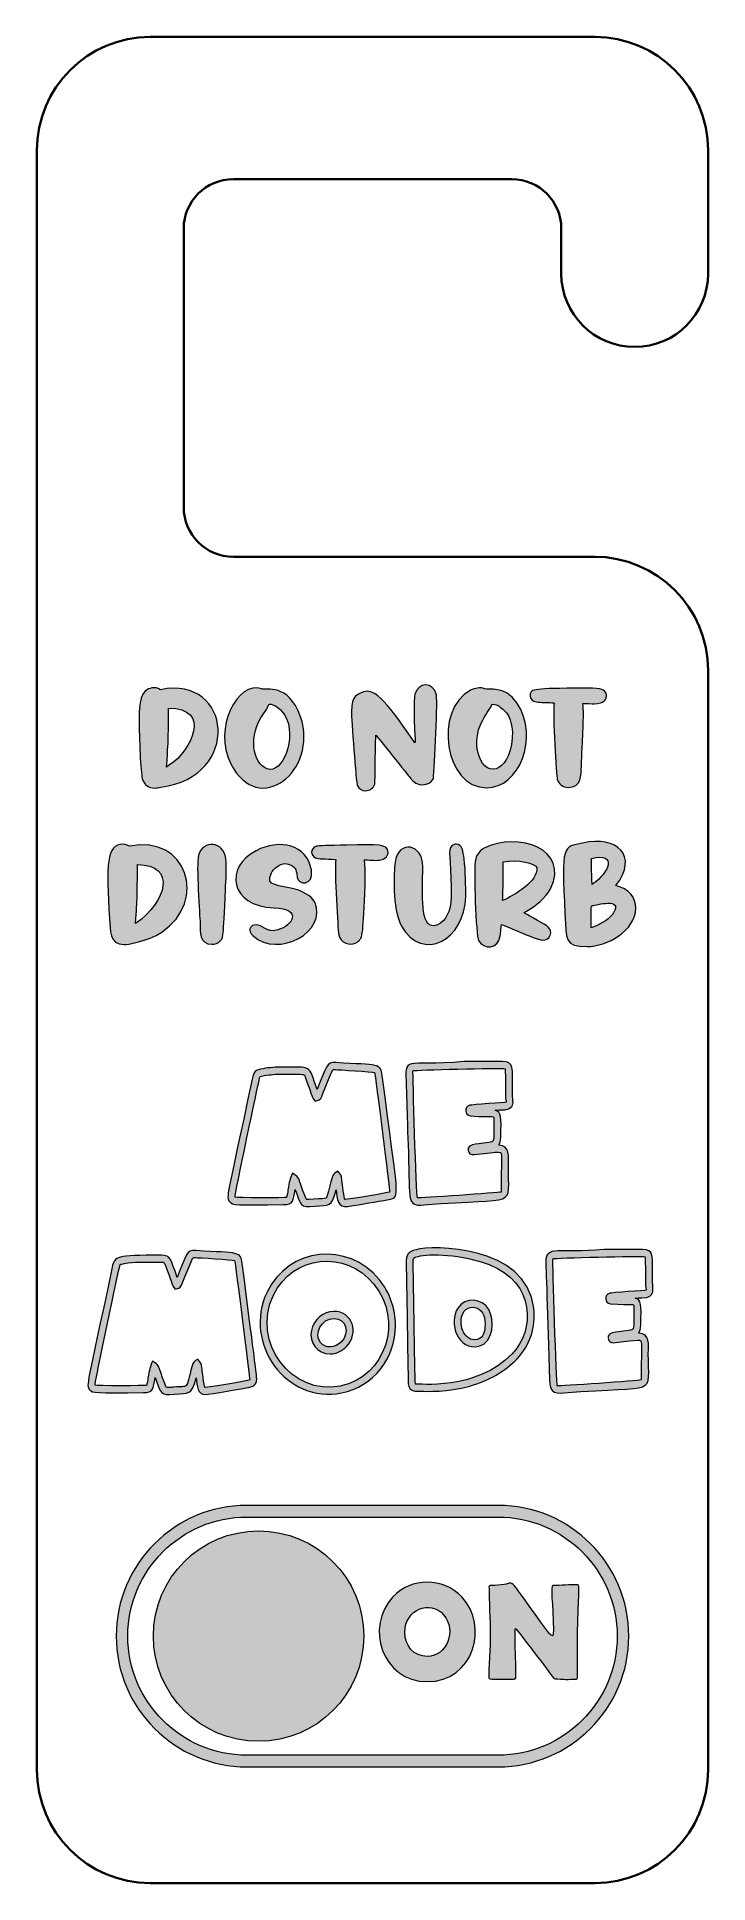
# Model space of a CAD drawing. Header units: inches. Extents: x 36 to 324, y 36 to 828.
import ezdxf

# ---------------------------------------------------------------- set-up
doc = ezdxf.new("R2010")
doc.units = ezdxf.units.IN
doc.header["$MEASUREMENT"] = 0
doc.layers.add('_U+0421_U+043B_U+043E_U+0439 1', color=7, linetype='Continuous')

msp = doc.modelspace()

# ---------------------------------------------------------------- hatches: boundary and pattern name
at = {"layer": '_U+0421_U+043B_U+043E_U+0439 1', "true_color": 0xffffff}
h = msp.add_hatch(color=7, dxfattribs=at)
h.dxf.hatch_style = 2
edge = h.paths.add_edge_path()
edge.add_spline(control_points=[(164.37, 333.4), (162.33, 325.7), (161.77, 327.1), (155.07, 326.41), (149.04, 325.79), (149.26, 326.58), (146.79, 333.51), (146.04, 328.73), (146.09, 327.06), (141.84, 327.04), (120.97, 326.96), (120.08, 326.63), (118.66, 328.39), (117.09, 330.33), (117.35, 328.74), (128.37, 380.86), (129.07, 384.19), (129.69, 384.78), (133.04, 385.37), (135.75, 385.84), (138.6, 386.06), (141.53, 386.02), (154.22, 385.84), (152.29, 387.55), (156.22, 376.5), (160.37, 386.51), (160.11, 388.23), (164.29, 387.98), (182.87, 386.88), (183.49, 387.72), (184.17, 382.42), (190.93, 329.43), (192.26, 330.2), (186.98, 329.25), (181.43, 328.25), (175.69, 327.27), (169.42, 326.27), (164.93, 325.55), (164.85, 329.62), (164.37, 333.4)], knot_values=[0, 0, 0, 0, 1, 1, 1, 2, 2, 2, 3, 3, 3, 4, 4, 4, 5, 5, 5, 6, 6, 6, 7, 7, 7, 8, 8, 8, 9, 9, 9, 10, 10, 10, 11, 11, 11, 12, 12, 12, 13, 13, 13, 13], degree=3, periodic=1)
edge = h.paths.add_edge_path()
edge.add_spline(control_points=[(165.13, 341.38), (166.82, 339.29), (166.6, 339.61), (166.91, 337.25), (167.09, 335.87), (167.74, 329.68), (168.2, 329.22), (169.29, 329.22), (186.9, 332.11), (187.36, 332.47), (187.36, 332.47), (181.29, 383.18), (180.84, 383.75), (180.39, 384.06), (164.65, 384.95), (164.11, 384.98), (162.42, 385.08), (163.4, 385.84), (158.44, 374.03), (158.41, 373.95), (158.39, 373.87), (158.36, 373.78), (157.77, 371.79), (156.71, 371.73), (155.39, 371.48), (153.72, 373.53), (154.69, 372.21), (151.15, 381.71), (150.52, 383.41), (151.48, 382.87), (141.49, 383.01), (138.76, 383.05), (136.08, 382.85), (133.55, 382.41), (131.5, 382.05), (131.74, 382.29), (131.31, 380.24), (131.21, 379.76), (120.65, 330.62), (121, 330.28), (121.37, 329.82), (142.68, 330), (143.12, 330.13), (143.32, 330.58), (143.63, 332.71), (143.71, 333.2), (144.32, 337.26), (144.58, 337.72), (145.66, 340.59), (149.13, 338.03), (147.48, 339.86), (151.18, 330.24), (151.65, 329.02), (151.42, 329.05), (154.76, 329.39), (161.05, 330.04), (159.89, 328.16), (161.71, 335.07), (163.14, 340.51), (162.83, 339.96), (165.13, 341.38)], knot_values=[0, 0, 0, 0, 1, 1, 1, 2, 2, 2, 3, 3, 3, 4, 4, 4, 5, 5, 5, 6, 6, 6, 7, 7, 7, 8, 8, 8, 9, 9, 9, 10, 10, 10, 11, 11, 11, 12, 12, 12, 13, 13, 13, 14, 14, 14, 15, 15, 15, 16, 16, 16, 17, 17, 17, 18, 18, 18, 19, 19, 19, 20, 20, 20, 20], degree=3, periodic=1)
edge = h.paths.add_edge_path()
edge.add_spline(control_points=[(195.38, 349.43), (194.73, 368.22), (194.82, 367.52), (194.5, 377.48), (194.04, 391.88), (193.04, 386.09), (219.18, 388.43), (219.29, 388.43), (235.9, 388.43), (235.78, 388.43), (240.8, 388.43), (240.06, 385.76), (240.01, 376.46), (239.99, 371.39), (240.85, 370.76), (239.74, 369.21), (239.2, 368.46), (238.35, 367.98), (237.21, 367.81), (237.21, 367.81), (237.21, 367.81), (237.21, 367.81), (237.21, 367.81), (234.53, 367.7), (232.68, 367.56), (235.24, 366.74), (235.41, 364.93), (235.02, 355.96), (234.96, 354.42), (234.71, 353.33), (234.16, 352.55), (239.17, 352.55), (238.33, 347.32), (238.29, 344.04), (238.07, 324.96), (243.95, 330.25), (202.06, 326.94), (194.59, 326.34), (196.11, 328.29), (195.38, 349.43)], knot_values=[0, 0, 0, 0, 1, 1, 1, 2, 2, 2, 3, 3, 3, 4, 4, 4, 5, 5, 5, 6, 6, 6, 7, 7, 7, 8, 8, 8, 9, 9, 9, 10, 10, 10, 11, 11, 11, 12, 12, 12, 13, 13, 13, 13], degree=3, periodic=1)
edge = h.paths.add_edge_path()
edge.add_spline(control_points=[(197.4, 384.53), (197.17, 384.17), (198.8, 330.51), (199.25, 329.96), (199.73, 329.65), (234.45, 332.24), (235.18, 332.46), (235.29, 333.02), (235.28, 348.67), (235.33, 348.21), (235.11, 350.04), (235.81, 349.88), (223.77, 348.49), (222.05, 348.27), (221.16, 349.19), (221.07, 350.41), (220.87, 353.01), (223.32, 352.72), (229.85, 353.73), (232.27, 354.1), (232.14, 353.22), (232.11, 362.79), (232.1, 366.11), (232.79, 364.16), (221.98, 365.19), (219.48, 365.42), (219.28, 369.12), (221.72, 369.69), (222.46, 369.86), (237.3, 370.96), (237.3, 370.96), (237.3, 370.96), (237.37, 371.09), (237.3, 371.47), (237, 373.18), (237.01, 374.86), (237.02, 376.48), (237.02, 377), (237.06, 384.84), (236.9, 385.34), (235.34, 385.81), (197.71, 384.77), (197.4, 384.53)], knot_values=[0, 0, 0, 0, 1, 1, 1, 2, 2, 2, 3, 3, 3, 4, 4, 4, 5, 5, 5, 6, 6, 6, 7, 7, 7, 8, 8, 8, 9, 9, 9, 10, 10, 10, 11, 11, 11, 12, 12, 12, 13, 13, 13, 14, 14, 14, 14], degree=3, periodic=1)
edge = h.paths.add_edge_path()
edge.add_spline(control_points=[(108.43, 245.55), (104.87, 245.55), (104.77, 249.15), (104.31, 252.76), (102.21, 244.84), (101.33, 246.43), (95.01, 245.77), (89.14, 245.17), (89.27, 245.74), (86.73, 252.87), (85.98, 248.03), (85.98, 246.42), (81.78, 246.41), (60.81, 246.32), (60.02, 246.01), (58.6, 247.76), (57.05, 249.68), (57.27, 248), (68.31, 300.22), (69.3, 304.9), (69.81, 305.44), (89.27, 305.32), (93.51, 305.29), (93.43, 303.54), (96.16, 295.86), (100.34, 305.94), (100.1, 307.6), (104.23, 307.34), (122.91, 306.24), (123.44, 307.04), (124.11, 301.78), (129.2, 261.87), (129.74, 258.27), (130.26, 253.12), (130.53, 250.4), (129.57, 249.09), (126.92, 248.62), (125.63, 248.38), (109.71, 245.55), (108.43, 245.55)], knot_values=[0, 0, 0, 0, 1, 1, 1, 2, 2, 2, 3, 3, 3, 4, 4, 4, 5, 5, 5, 6, 6, 6, 7, 7, 7, 8, 8, 8, 9, 9, 9, 10, 10, 10, 11, 11, 11, 12, 12, 12, 13, 13, 13, 13], degree=3, periodic=1)
edge = h.paths.add_edge_path()
edge.add_spline(control_points=[(105.07, 260.74), (106.25, 259.29), (106.66, 258.97), (106.81, 257.04), (106.86, 256.39), (107.68, 249.05), (108.14, 248.59), (109.18, 248.59), (126.84, 251.47), (127.3, 251.84), (127.3, 251.84), (121.25, 302.53), (120.77, 303.12), (120.33, 303.42), (104.59, 304.32), (104.05, 304.35), (102.91, 304.41), (102.91, 304.41), (102.42, 303.23), (97.16, 290.6), (98.24, 291.39), (95.33, 290.85), (94.51, 291.86), (94.29, 292.03), (93.84, 293.42), (90.38, 303.21), (91.02, 302.31), (89.25, 302.32), (80.71, 302.37), (78.06, 302.57), (73.49, 301.77), (72.97, 301.68), (71.89, 301.5), (71.74, 301.35), (71.43, 301.05), (60.63, 249.94), (60.94, 249.64), (61.24, 249.19), (82.62, 249.37), (83.06, 249.49), (83.26, 249.95), (83.57, 252.07), (83.65, 252.56), (84.26, 256.62), (84.52, 257.09), (85.6, 259.96), (88.32, 257.95), (87.91, 258.52), (89.12, 255.1), (91.68, 247.87), (91.26, 248.5), (92.77, 248.59), (93.42, 248.62), (94.06, 248.69), (94.7, 248.76), (101.35, 249.44), (99.71, 246.88), (102.59, 257.94), (103.02, 259.65), (103.58, 259.82), (105.07, 260.74)], knot_values=[0, 0, 0, 0, 1, 1, 1, 2, 2, 2, 3, 3, 3, 4, 4, 4, 5, 5, 5, 6, 6, 6, 7, 7, 7, 8, 8, 8, 9, 9, 9, 10, 10, 10, 11, 11, 11, 12, 12, 12, 13, 13, 13, 14, 14, 14, 15, 15, 15, 16, 16, 16, 17, 17, 17, 18, 18, 18, 19, 19, 19, 20, 20, 20, 20], degree=3, periodic=1)
edge = h.paths.add_edge_path()
edge.add_spline(control_points=[(134.77, 289.54), (143.98, 308.66), (169.38, 311.52), (182.92, 294.87), (187.4, 289.36), (189.88, 282.4), (189.88, 275.28), (189.89, 261.02), (180.37, 249.09), (166.74, 246.28), (143.35, 241.46), (124.14, 267.44), (134.77, 289.54)], knot_values=[0, 0, 0, 0, 1, 1, 1, 2, 2, 2, 3, 3, 3, 4, 4, 4, 4], degree=3, periodic=1)
edge = h.paths.add_edge_path()
edge.add_spline(control_points=[(137.48, 288.24), (127.78, 268.08), (145.49, 244.97), (166.13, 249.22), (186.02, 253.32), (193.22, 277.44), (180.59, 292.98), (168.46, 307.89), (145.75, 305.43), (137.48, 288.24)], knot_values=[0, 0, 0, 0, 1, 1, 1, 2, 2, 2, 3, 3, 3, 3], degree=3, periodic=1)
edge = h.paths.add_edge_path()
edge.add_spline(control_points=[(153.77, 273.05), (154.86, 277.85), (158.84, 281.21), (163.46, 281.24), (171.38, 281.34), (174.43, 272.01), (168.83, 266.17), (166.93, 264.2), (164.37, 263.05), (161.8, 263.03), (161.8, 263.03), (161.8, 263.03), (161.8, 263.03), (156.25, 263.03), (152.61, 267.93), (153.77, 273.05)], knot_values=[0, 0, 0, 0, 1, 1, 1, 2, 2, 2, 3, 3, 3, 4, 4, 4, 5, 5, 5, 5], degree=3, periodic=1)
edge = h.paths.add_edge_path()
edge.add_spline(control_points=[(163.48, 278.24), (158.11, 278.21), (154.7, 271.61), (157.68, 267.91), (159.8, 265.28), (163.95, 265.42), (166.67, 268.25), (170.38, 272.12), (168.8, 278.24), (163.48, 278.24)], knot_values=[0, 0, 0, 0, 1, 1, 1, 2, 2, 2, 3, 3, 3, 3], degree=3, periodic=1)
edge = h.paths.add_edge_path()
edge.add_spline(control_points=[(200.47, 246.97), (198.5, 246.98), (195.84, 246.69), (195.36, 250.19), (195.31, 250.52), (194.84, 278.24), (194.83, 278.58), (194.83, 278.58), (194.84, 278.58), (194.84, 278.58), (194.84, 278.58), (194.44, 302.02), (194.44, 302.02), (194.38, 305.64), (195.18, 306.71), (198.72, 307.73), (205.47, 309.68), (245.98, 309.9), (249.24, 282.58), (250.18, 274.66), (247.51, 266.58), (242.11, 260.97), (242.11, 260.97), (242.11, 260.97), (242.11, 260.97), (236.8, 255.46), (230.14, 251.63), (221.74, 249.24), (212.15, 246.51), (203.52, 246.99), (200.47, 246.97)], knot_values=[0, 0, 0, 0, 1, 1, 1, 2, 2, 2, 3, 3, 3, 4, 4, 4, 5, 5, 5, 6, 6, 6, 7, 7, 7, 8, 8, 8, 9, 9, 9, 10, 10, 10, 10], degree=3, periodic=1)
edge = h.paths.add_edge_path()
edge.add_spline(control_points=[(239.94, 263.05), (239.94, 263.05), (239.94, 263.05), (239.94, 263.05), (249.63, 273.1), (250.05, 293.62), (230.12, 301.3), (218.57, 305.76), (204.19, 306.19), (199.55, 304.85), (197.4, 304.23), (197.4, 304.23), (197.44, 302.07), (197.44, 302.07), (197.89, 275.58), (197.89, 275.58), (197.89, 275.58), (197.88, 275.58), (197.88, 275.58), (197.89, 275.07), (198.24, 250.49), (198.47, 250.03), (199.47, 250.35), (224.48, 247), (239.94, 263.05)], knot_values=[0, 0, 0, 0, 1, 1, 1, 2, 2, 2, 3, 3, 3, 4, 4, 4, 5, 5, 5, 6, 6, 6, 7, 7, 7, 8, 8, 8, 8], degree=3, periodic=1)
edge = h.paths.add_edge_path()
edge.add_spline(control_points=[(216.7, 282.82), (219.76, 287.38), (227, 287), (229.86, 282.09), (229.86, 282.09), (229.86, 282.09), (229.86, 282.09), (232.36, 277.81), (232.24, 267.88), (225.58, 266.29), (216.95, 264.22), (212.23, 276.15), (216.7, 282.82)], knot_values=[0, 0, 0, 0, 1, 1, 1, 2, 2, 2, 3, 3, 3, 4, 4, 4, 4], degree=3, periodic=1)
edge = h.paths.add_edge_path()
edge.add_spline(control_points=[(219.2, 281.15), (216.12, 276.56), (219.21, 267.83), (224.88, 269.2), (227.75, 269.89), (228.22, 272.75), (228.31, 275.73), (228.35, 277.74), (228.02, 279.29), (227.27, 280.58), (227.27, 280.58), (227.27, 280.58), (227.27, 280.58), (225.55, 283.52), (221.05, 283.91), (219.2, 281.15)], knot_values=[0, 0, 0, 0, 1, 1, 1, 2, 2, 2, 3, 3, 3, 4, 4, 4, 5, 5, 5, 5], degree=3, periodic=1)
edge = h.paths.add_edge_path()
edge.add_spline(control_points=[(256, 251.73), (255.19, 279.13), (254.31, 302.54), (254.31, 302.54), (254.35, 309.69), (259.77, 306.05), (279.24, 307.79), (279.37, 307.8), (295.69, 307.8), (295.83, 307.8), (300.86, 307.8), (300.12, 305.09), (300.08, 295.82), (300.05, 291.07), (301.99, 287.07), (295.63, 287.09), (294.79, 287.09), (294.94, 287.08), (292.74, 286.93), (295.26, 286.12), (295.48, 284.42), (295.09, 275.33), (295.02, 273.78), (294.78, 272.69), (294.22, 271.91), (299.21, 271.91), (298.39, 266.76), (298.35, 263.4), (298.13, 244.32), (304, 249.61), (262.13, 246.3), (257.41, 245.93), (256.15, 246.82), (256, 251.73)], knot_values=[0, 0, 0, 0, 1, 1, 1, 2, 2, 2, 3, 3, 3, 4, 4, 4, 5, 5, 5, 6, 6, 6, 7, 7, 7, 8, 8, 8, 9, 9, 9, 10, 10, 10, 11, 11, 11, 11], degree=3, periodic=1)
edge = h.paths.add_edge_path()
edge.add_spline(control_points=[(257.46, 303.89), (257.15, 303.4), (258.95, 249.76), (259.31, 249.33), (259.79, 249.01), (294.51, 251.61), (295.24, 251.82), (295.28, 252.03), (295.3, 252.42), (295.3, 253), (295.28, 269.09), (296.1, 269.09), (293.85, 268.89), (283.21, 267.98), (282.98, 267.36), (281.87, 268.27), (281.57, 268.52), (281.19, 268.98), (281.13, 269.78), (280.93, 272.37), (283.37, 272.09), (289.91, 273.09), (292.35, 273.46), (292.2, 272.46), (292.16, 282.99), (292.16, 285.13), (291.9, 283.62), (282.04, 284.55), (279.54, 284.79), (279.34, 288.48), (281.77, 289.05), (282.29, 289.17), (297.36, 290.32), (297.36, 290.32), (297.36, 290.32), (297.42, 290.45), (297.36, 290.83), (297.06, 292.54), (297.07, 294.22), (297.08, 295.84), (297.08, 296.39), (297.12, 304.18), (296.95, 304.71), (295.53, 305.14), (257.79, 304.14), (257.46, 303.89)], knot_values=[0, 0, 0, 0, 1, 1, 1, 2, 2, 2, 3, 3, 3, 4, 4, 4, 5, 5, 5, 6, 6, 6, 7, 7, 7, 8, 8, 8, 9, 9, 9, 10, 10, 10, 11, 11, 11, 12, 12, 12, 13, 13, 13, 14, 14, 14, 15, 15, 15, 15], degree=3, periodic=1)
edge = h.paths.add_edge_path()
edge.add_spline(control_points=[(203.52, 122.42), (184.04, 122.42), (176.72, 146.07), (188.72, 158.77), (196.58, 167.14), (210.3, 167.23), (218.29, 158.77), (230.17, 146.14), (223.29, 122.42), (203.52, 122.42)], knot_values=[0, 0, 0, 0, 1, 1, 1, 2, 2, 2, 3, 3, 3, 3], degree=3, periodic=1)
edge = h.paths.add_edge_path()
edge.add_spline(control_points=[(210.53, 151.1), (204.78, 157.76), (193.88, 153.33), (193.88, 143.69), (193.88, 137.78), (197.66, 133.24), (203.52, 133.24), (211.9, 133.24), (216.35, 144.39), (210.53, 151.1)], knot_values=[0, 0, 0, 0, 1, 1, 1, 2, 2, 2, 3, 3, 3, 3], degree=3, periodic=1)
edge = h.paths.add_edge_path()
edge.add_spline(control_points=[(267.99, 143.28), (267.99, 122.65), (268.32, 123.49), (267.15, 123.49), (265.91, 123.49), (264.19, 123.38), (262.97, 123.38), (261.66, 123.38), (259.78, 123.61), (258.47, 123.61), (258.12, 123.61), (257.71, 123.92), (257.23, 124.56), (256.75, 125.2), (242.09, 144.83), (241.38, 145.22), (241.23, 145.08), (241.15, 144.87), (241.15, 144.58), (241.15, 125.59), (242.32, 123.49), (240.75, 123.49), (229.94, 123.49), (229.93, 123.17), (229.93, 124.39), (229.93, 134.72), (230.97, 136.08), (230.26, 153.15), (230.08, 157.55), (229.99, 160.85), (229.99, 163.05), (229.99, 163.92), (231, 163.51), (235.24, 163.91), (242.56, 164.64), (236.27, 168.94), (255.99, 142.99), (256.47, 142.4), (256.88, 142.1), (257.23, 142.1), (257.48, 142.1), (257.6, 142.85), (257.6, 144.35), (257.6, 155.9), (256.01, 163.68), (257.54, 163.68), (260.59, 163.68), (264.94, 163.97), (267.99, 163.97), (269.37, 163.97), (267.99, 158.51), (267.99, 143.28)], knot_values=[0, 0, 0, 0, 1, 1, 1, 2, 2, 2, 3, 3, 3, 4, 4, 4, 5, 5, 5, 6, 6, 6, 7, 7, 7, 8, 8, 8, 9, 9, 9, 10, 10, 10, 11, 11, 11, 12, 12, 12, 13, 13, 13, 14, 14, 14, 15, 15, 15, 16, 16, 16, 17, 17, 17, 17], degree=3, periodic=1)
edge = h.paths.add_edge_path()
edge.add_spline(control_points=[(233.9, 85.86), (233.9, 85.86), (126.1, 85.86), (126.1, 85.86), (95.18, 85.86), (70.01, 111.02), (70.01, 141.95), (70.01, 172.88), (95.18, 198.04), (126.1, 198.04), (126.1, 198.04), (233.9, 198.04), (233.9, 198.04), (264.82, 198.04), (289.99, 172.88), (289.99, 141.95), (289.99, 111.02), (264.82, 85.86), (233.9, 85.86)], knot_values=[0, 0, 0, 0, 1, 1, 1, 2, 2, 2, 3, 3, 3, 4, 4, 4, 5, 5, 5, 6, 6, 6, 6], degree=3, periodic=1)
edge = h.paths.add_edge_path()
edge.add_spline(control_points=[(126.1, 193.04), (97.93, 193.04), (75.01, 170.12), (75.01, 141.95), (75.01, 113.78), (97.93, 90.86), (126.1, 90.86), (126.1, 90.86), (233.9, 90.86), (233.9, 90.86), (262.07, 90.86), (284.99, 113.78), (284.99, 141.95), (284.99, 170.12), (262.07, 193.04), (233.9, 193.04), (233.9, 193.04), (126.1, 193.04), (126.1, 193.04)], knot_values=[0, 0, 0, 0, 1, 1, 1, 2, 2, 2, 3, 3, 3, 4, 4, 4, 5, 5, 5, 6, 6, 6, 6], degree=3, periodic=1)
edge = h.paths.add_edge_path()
edge.add_spline(control_points=[(131.11, 187.09), (106.18, 187.09), (85.97, 166.88), (85.97, 141.95), (85.97, 117.02), (106.18, 96.81), (131.11, 96.81), (156.04, 96.81), (176.25, 117.02), (176.25, 141.95), (176.25, 166.88), (156.04, 187.09), (131.11, 187.09)], knot_values=[0, 0, 0, 0, 1, 1, 1, 2, 2, 2, 3, 3, 3, 4, 4, 4, 4], degree=3, periodic=1)
edge = h.paths.add_edge_path()
edge.add_spline(control_points=[(81.33, 509.35), (80.68, 510.82), (79.91, 524.5), (79.91, 534.14), (79.91, 538.7), (79.53, 546.6), (83.84, 548.26), (85.93, 549.05), (87.13, 549.04), (89.06, 547.97), (119.84, 554.29), (123.99, 510.41), (89.16, 506.17), (87.84, 506.06), (88.07, 505.76), (86.61, 505.76), (83.96, 505.76), (82.13, 507.16), (81.33, 509.35)], knot_values=[0, 0, 0, 0, 1, 1, 1, 2, 2, 2, 3, 3, 3, 4, 4, 4, 5, 5, 5, 6, 6, 6, 6], degree=3, periodic=1)
edge = h.paths.add_edge_path()
edge.add_spline(control_points=[(92.42, 540.08), (92.42, 533.58), (92.44, 530.95), (92.36, 527.91), (92.3, 525.39), (92.2, 523.45), (91.67, 514.75), (91.67, 514.75), (92.96, 515.66), (92.96, 515.66), (102.36, 521.92), (111.08, 540.08), (92.42, 540.08)], knot_values=[0, 0, 0, 0, 1, 1, 1, 2, 2, 2, 3, 3, 3, 4, 4, 4, 4], degree=3, periodic=1)
edge = h.paths.add_edge_path()
edge.add_spline(control_points=[(119.17, 516.17), (111.24, 531.53), (122.39, 552.14), (132.4, 548.32), (134.48, 547.36), (143.62, 551.27), (149.15, 536.38), (156.9, 512.98), (131.15, 492.79), (119.17, 516.17)], knot_values=[0, 0, 0, 0, 1, 1, 1, 2, 2, 2, 3, 3, 3, 3], degree=3, periodic=1)
edge = h.paths.add_edge_path()
edge.add_spline(control_points=[(142.4, 537.07), (140.06, 540.78), (135.96, 542.32), (135.54, 541.62), (134.94, 540.62), (135.54, 540.89), (133.19, 537.6), (126.51, 528.54), (128.49, 516.35), (134.73, 513.97), (141.35, 511.51), (147.82, 527.59), (142.4, 537.07)], knot_values=[0, 0, 0, 0, 1, 1, 1, 2, 2, 2, 3, 3, 3, 4, 4, 4, 4], degree=3, periodic=1)
edge = h.paths.add_edge_path()
edge.add_spline(control_points=[(173.54, 506.67), (172.88, 507.92), (170.97, 536.17), (170.97, 538.54), (170.97, 545.98), (173.83, 545.76), (175.18, 546.68), (180.06, 549.12), (185.08, 544.62), (197.56, 525.97), (199.05, 523.73), (197.84, 525.64), (197.84, 539.61), (197.84, 540.86), (197.83, 543.95), (198.22, 545.87), (199.35, 551.18), (206.21, 551.69), (207.43, 545.62), (208.01, 541.57), (206.24, 509.86), (206.08, 509.6), (204.75, 506.84), (198.84, 505.78), (196.12, 510.2), (195.59, 510.98), (181.44, 528.46), (181.43, 528.46), (181.32, 528.34), (181.12, 507.8), (180.93, 507.43), (180.37, 505.74), (179.01, 504.6), (176.88, 504.6), (175.38, 504.6), (174.08, 505.67), (173.54, 506.67)], knot_values=[0, 0, 0, 0, 1, 1, 1, 2, 2, 2, 3, 3, 3, 4, 4, 4, 5, 5, 5, 6, 6, 6, 7, 7, 7, 8, 8, 8, 9, 9, 9, 10, 10, 10, 11, 11, 11, 12, 12, 12, 12], degree=3, periodic=1)
edge = h.paths.add_edge_path()
edge.add_spline(control_points=[(222.02, 547.72), (224, 548.69), (226.12, 549.1), (228.15, 548.32), (229.91, 547.51), (236.5, 550.11), (241.96, 542.38), (251.84, 527.12), (242.77, 505.86), (229, 505.86), (210.82, 505.86), (206.17, 539.29), (222.02, 547.72)], knot_values=[0, 0, 0, 0, 1, 1, 1, 2, 2, 2, 3, 3, 3, 4, 4, 4, 4], degree=3, periodic=1)
edge = h.paths.add_edge_path()
edge.add_spline(control_points=[(240.02, 530.09), (240, 530.87), (239.95, 531.41), (239.69, 532.54), (238.8, 536.59), (237.99, 537.54), (236.39, 539.12), (234.93, 540.56), (233.81, 541.46), (231.77, 541.78), (231.33, 541.85), (231.25, 541.6), (231.08, 541.12), (229.89, 538.21), (222.25, 531.02), (225.58, 519.88), (229.08, 508.76), (240.36, 513.46), (240.02, 530.09)], knot_values=[0, 0, 0, 0, 1, 1, 1, 2, 2, 2, 3, 3, 3, 4, 4, 4, 5, 5, 5, 6, 6, 6, 6], degree=3, periodic=1)
edge = h.paths.add_edge_path()
edge.add_spline(control_points=[(259.3, 509.5), (258.9, 510.77), (257.17, 537.63), (257.93, 542.1), (257.93, 542.1), (257.96, 542.16), (257.96, 542.16), (257.96, 542.16), (257.93, 542.19), (257.93, 542.19), (257.93, 542.38), (255.92, 542.43), (255.73, 542.44), (253.33, 542.55), (250.2, 542.52), (249.18, 542.98), (248.18, 543.43), (247.31, 544.79), (247.68, 546.15), (248.29, 548.12), (248.69, 548.57), (270.76, 548.57), (276.19, 548.57), (279.71, 548.83), (280.35, 545.93), (280.73, 544.01), (279.4, 541.91), (275.07, 541.91), (274.96, 541.91), (270.38, 542.16), (270.32, 542.1), (270.32, 534.72), (271.16, 548.12), (269.63, 515.16), (269.46, 511.27), (269.8, 506.02), (263.97, 506.02), (261.66, 506.02), (259.91, 507.57), (259.3, 509.5)], knot_values=[0, 0, 0, 0, 1, 1, 1, 2, 2, 2, 3, 3, 3, 4, 4, 4, 5, 5, 5, 6, 6, 6, 7, 7, 7, 8, 8, 8, 9, 9, 9, 10, 10, 10, 11, 11, 11, 12, 12, 12, 13, 13, 13, 13], degree=3, periodic=1)
edge = h.paths.add_edge_path()
edge.add_spline(control_points=[(67.18, 449.66), (65.7, 472.98), (65.86, 481.66), (72.91, 481.66), (74.01, 481.66), (74.83, 481.31), (75.74, 480.81), (100.5, 485.9), (109.43, 457.44), (89.57, 443.91), (83.33, 439.85), (74.59, 438.6), (73.28, 438.6), (67.07, 438.6), (67.44, 444.87), (67.18, 449.66)], knot_values=[0, 0, 0, 0, 1, 1, 1, 2, 2, 2, 3, 3, 3, 4, 4, 4, 5, 5, 5, 5], degree=3, periodic=1)
edge = h.paths.add_edge_path()
edge.add_spline(control_points=[(79.1, 472.92), (79.1, 459.12), (79.06, 459.23), (78.35, 447.59), (91.76, 457.08), (95.98, 472.92), (79.1, 472.92)], knot_values=[0, 0, 0, 0, 1, 1, 1, 2, 2, 2, 2], degree=3, periodic=1)
edge = h.paths.add_edge_path()
edge.add_spline(control_points=[(106.08, 447.62), (106.01, 447.65), (104.48, 470.52), (105.14, 475.75), (106.05, 483.02), (114.99, 483.55), (116.77, 476.85), (117.56, 473.95), (117.07, 465.3), (116.89, 462.3), (115.98, 440.82), (115.97, 441.52), (114.66, 440.2), (113.63, 439.22), (112.45, 438.73), (111.11, 438.73), (105.66, 438.73), (106.08, 444.19), (106.08, 447.62)], knot_values=[0, 0, 0, 0, 1, 1, 1, 2, 2, 2, 3, 3, 3, 4, 4, 4, 5, 5, 5, 6, 6, 6, 6], degree=3, periodic=1)
edge = h.paths.add_edge_path()
edge.add_spline(control_points=[(128.64, 442.46), (126.09, 444.73), (127.78, 446.53), (129.05, 446.96), (132.94, 447.86), (133.93, 443.19), (139.4, 444.92), (145.54, 446.71), (150.31, 453.85), (137.79, 454.44), (118.61, 454.93), (116.45, 471.89), (130.03, 478.89), (140.04, 484.05), (151.95, 481.66), (153.78, 470.51), (154.92, 463.52), (148.08, 464.25), (147.68, 467.45), (147.55, 468.45), (147.55, 471.51), (145.45, 472.5), (144.26, 473.05), (143.31, 473.33), (142.6, 473.33), (139.94, 473.33), (137.45, 471.03), (136.61, 469.37), (133.57, 463.3), (140.05, 464.34), (146.78, 462.41), (149.16, 461.72), (153.93, 459.62), (155.22, 456.77), (160.8, 444.4), (139.78, 432.45), (128.64, 442.46)], knot_values=[0, 0, 0, 0, 1, 1, 1, 2, 2, 2, 3, 3, 3, 4, 4, 4, 5, 5, 5, 6, 6, 6, 7, 7, 7, 8, 8, 8, 9, 9, 9, 10, 10, 10, 11, 11, 11, 12, 12, 12, 12], degree=3, periodic=1)
edge = h.paths.add_edge_path()
edge.add_spline(control_points=[(165.41, 443.33), (165.28, 444.33), (163.52, 470.78), (164.23, 474.93), (164.23, 474.93), (164.26, 474.99), (164.26, 474.99), (164.26, 474.99), (164.23, 475.03), (164.23, 475.03), (164.23, 475.15), (163.93, 475.16), (163.8, 475.17), (159.84, 475.44), (156.6, 475.3), (155.47, 475.81), (153.63, 476.65), (152.95, 479.88), (155.96, 480.78), (156.76, 480.97), (161.1, 481.14), (169.01, 481.31), (182.24, 481.57), (186.7, 481.98), (186.7, 478.14), (186.7, 476.11), (184.6, 475), (183.04, 474.84), (182.01, 474.73), (181.09, 474.7), (179.13, 474.84), (179.01, 474.85), (176.7, 475.02), (176.61, 474.93), (176.61, 473.63), (177.08, 471.13), (176.71, 460.6), (175.7, 442.57), (176.21, 440.9), (172.59, 439.23), (170.72, 438.22), (165.95, 438.81), (165.41, 443.33)], knot_values=[0, 0, 0, 0, 1, 1, 1, 2, 2, 2, 3, 3, 3, 4, 4, 4, 5, 5, 5, 6, 6, 6, 7, 7, 7, 8, 8, 8, 9, 9, 9, 10, 10, 10, 11, 11, 11, 12, 12, 12, 13, 13, 13, 14, 14, 14, 14], degree=3, periodic=1)
edge = h.paths.add_edge_path()
edge.add_spline(control_points=[(192.42, 446.55), (188.31, 454.25), (189.23, 470.16), (189.68, 473.8), (191.13, 484.11), (201.77, 481.52), (201.61, 472.1), (201.4, 459.75), (200.43, 445.97), (206.47, 446.71), (210.59, 447.19), (212.87, 451.87), (213.45, 455.79), (213.78, 458.04), (213.74, 460.95), (213.7, 463.08), (213.7, 475.29), (212.15, 479.45), (214.08, 480.97), (214.69, 481.45), (215.29, 481.69), (215.9, 481.69), (218.68, 481.69), (218.84, 478.45), (219.3, 475.47), (219.99, 470.16), (220.04, 463.32), (219.99, 459.31), (219.74, 440.39), (201.34, 430.88), (192.42, 446.55)], knot_values=[0, 0, 0, 0, 1, 1, 1, 2, 2, 2, 3, 3, 3, 4, 4, 4, 5, 5, 5, 6, 6, 6, 7, 7, 7, 8, 8, 8, 9, 9, 9, 10, 10, 10, 10], degree=3, periodic=1)
edge = h.paths.add_edge_path()
edge.add_spline(control_points=[(225.51, 440.36), (224.49, 442.15), (223.19, 471.08), (224.28, 475.28), (224.89, 477.43), (226, 478.95), (227.61, 479.83), (242.77, 487.41), (264.82, 479.47), (256.38, 462.58), (254.43, 458.79), (249.92, 455.1), (246.1, 452.96), (244.6, 452.06), (244.33, 452.65), (249.02, 450.01), (254.31, 447.11), (256.5, 446.08), (256.5, 443.69), (256.5, 441.95), (255.25, 440.61), (253.2, 440.52), (251.13, 440.52), (244.03, 443.62), (242.04, 444.48), (241.66, 444.65), (235.76, 447.21), (235.35, 447.21), (235.26, 447.13), (234.85, 442.47), (234.83, 442.33), (234.01, 436.57), (227.63, 436.35), (225.51, 440.36)], knot_values=[0, 0, 0, 0, 1, 1, 1, 2, 2, 2, 3, 3, 3, 4, 4, 4, 5, 5, 5, 6, 6, 6, 7, 7, 7, 8, 8, 8, 9, 9, 9, 10, 10, 10, 11, 11, 11, 11], degree=3, periodic=1)
edge = h.paths.add_edge_path()
edge.add_spline(control_points=[(250.55, 471.58), (250.38, 473.33), (242.08, 475.36), (236.04, 474.15), (236.04, 460.08), (235.99, 460.45), (235.82, 457.49), (241.24, 459.97), (251.04, 465.75), (250.55, 471.58)], knot_values=[0, 0, 0, 0, 1, 1, 1, 2, 2, 2, 3, 3, 3, 3], degree=3, periodic=1)
edge = h.paths.add_edge_path()
edge.add_spline(control_points=[(262.6, 451.64), (260.98, 481.9), (261.86, 480.43), (270.08, 482.19), (285.04, 485.48), (294.37, 476.78), (284.44, 463.96), (290.2, 462.53), (292.96, 458.75), (292.96, 454.19), (292.96, 444.65), (280.52, 437.75), (272.09, 437.75), (262.36, 437.75), (263.23, 440.46), (262.6, 451.64)], knot_values=[0, 0, 0, 0, 1, 1, 1, 2, 2, 2, 3, 3, 3, 4, 4, 4, 5, 5, 5, 5], degree=3, periodic=1)
edge = h.paths.add_edge_path()
edge.add_spline(control_points=[(283.41, 452.18), (287.6, 459.07), (275.93, 455.38), (274.29, 455.38), (273.64, 455.38), (273.82, 452.71), (273.82, 445.73), (278.96, 447.61), (281.95, 450.04), (283.41, 452.18)], knot_values=[0, 0, 0, 0, 1, 1, 1, 2, 2, 2, 3, 3, 3, 3], degree=3, periodic=1)
edge = h.paths.add_edge_path()
edge.add_spline(control_points=[(273.91, 475.59), (273.91, 474.59), (273.99, 470.39), (274.2, 464.43), (274.22, 464.43), (274.34, 464.51), (274.57, 464.67), (281.35, 469.29), (285.52, 478.27), (273.91, 475.59)], knot_values=[0, 0, 0, 0, 1, 1, 1, 2, 2, 2, 3, 3, 3, 3], degree=3, periodic=1)

# ---------------------------------------------------------------- linework, layer by layer
at = {"layer": '_U+0421_U+043B_U+043E_U+0439 1', "color": 1, "lineweight": 35, "true_color": 0xff0000}
msp.add_open_spline([(120.25, 605), (120.25, 605), (275.2, 605), (275.2, 605), (302.15, 605), (324, 583.15), (324, 556.2), (324, 556.2), (324, 84.62), (324, 84.62), (324, 57.77), (302.23, 36), (275.38, 36), (275.38, 36), (84.62, 36), (84.62, 36), (57.77, 36), (36, 57.77), (36, 84.62), (36, 84.62), (36, 779.38), (36, 779.38), (36, 806.23), (57.77, 828), (84.62, 828), (84.62, 828), (275.38, 828), (275.38, 828), (302.23, 828), (324, 806.23), (324, 779.38), (324, 779.38), (324, 726.5), (324, 726.5), (324, 709.1), (309.9, 695), (292.5, 695), (292.5, 695), (292.5, 695), (292.5, 695), (275.1, 695), (261, 709.1), (261, 726.5), (261, 726.5), (261, 745.75), (261, 745.75), (261, 757.49), (251.49, 767), (239.75, 767), (239.75, 767), (120.25, 767), (120.25, 767), (108.51, 767), (99, 757.49), (99, 745.75), (99, 745.75), (99, 626.25), (99, 626.25), (99, 614.51), (108.51, 605), (120.25, 605)], degree=3, knots=[0, 0, 0, 0, 1, 1, 1, 2, 2, 2, 3, 3, 3, 4, 4, 4, 5, 5, 5, 6, 6, 6, 7, 7, 7, 8, 8, 8, 9, 9, 9, 10, 10, 10, 11, 11, 11, 12, 12, 12, 13, 13, 13, 14, 14, 14, 15, 15, 15, 16, 16, 16, 17, 17, 17, 18, 18, 18, 19, 19, 19, 20, 20, 20, 20], dxfattribs=at)
at = {"layer": '_U+0421_U+043B_U+043E_U+0439 1', "lineweight": 0}
for points, knots in [([(81.33, 509.35), (80.68, 510.82), (79.91, 524.5), (79.91, 534.14), (79.91, 538.7), (79.53, 546.6), (83.84, 548.26), (85.93, 549.05), (87.13, 549.04), (89.06, 547.97), (119.84, 554.29), (123.99, 510.41), (89.16, 506.17), (87.84, 506.06), (88.07, 505.76), (86.61, 505.76), (83.96, 505.76), (82.13, 507.16), (81.33, 509.35)], [0, 0, 0, 0, 1, 1, 1, 2, 2, 2, 3, 3, 3, 4, 4, 4, 5, 5, 5, 6, 6, 6, 6]), ([(119.17, 516.17), (111.24, 531.53), (122.39, 552.14), (132.4, 548.32), (134.48, 547.36), (143.62, 551.27), (149.15, 536.38), (156.9, 512.98), (131.15, 492.79), (119.17, 516.17)], [0, 0, 0, 0, 1, 1, 1, 2, 2, 2, 3, 3, 3, 3]), ([(173.54, 506.67), (172.88, 507.92), (170.97, 536.17), (170.97, 538.54), (170.97, 545.98), (173.83, 545.76), (175.18, 546.68), (180.06, 549.12), (185.08, 544.62), (197.56, 525.97), (199.05, 523.73), (197.84, 525.64), (197.84, 539.61), (197.84, 540.86), (197.83, 543.95), (198.22, 545.87), (199.35, 551.18), (206.21, 551.69), (207.43, 545.62), (208.01, 541.57), (206.24, 509.86), (206.08, 509.6), (204.75, 506.84), (198.84, 505.78), (196.12, 510.2), (195.59, 510.98), (181.44, 528.46), (181.43, 528.46), (181.32, 528.34), (181.12, 507.8), (180.93, 507.43), (180.37, 505.74), (179.01, 504.6), (176.88, 504.6), (175.38, 504.6), (174.08, 505.67), (173.54, 506.67)], [0, 0, 0, 0, 1, 1, 1, 2, 2, 2, 3, 3, 3, 4, 4, 4, 5, 5, 5, 6, 6, 6, 7, 7, 7, 8, 8, 8, 9, 9, 9, 10, 10, 10, 11, 11, 11, 12, 12, 12, 12]), ([(222.02, 547.72), (224, 548.69), (226.12, 549.1), (228.15, 548.32), (229.91, 547.51), (236.5, 550.11), (241.96, 542.38), (251.84, 527.12), (242.77, 505.86), (229, 505.86), (210.82, 505.86), (206.17, 539.29), (222.02, 547.72)], [0, 0, 0, 0, 1, 1, 1, 2, 2, 2, 3, 3, 3, 4, 4, 4, 4]), ([(259.3, 509.5), (258.9, 510.77), (257.17, 537.63), (257.93, 542.1), (257.93, 542.1), (257.96, 542.16), (257.96, 542.16), (257.96, 542.16), (257.93, 542.19), (257.93, 542.19), (257.93, 542.38), (255.92, 542.43), (255.73, 542.44), (253.33, 542.55), (250.2, 542.52), (249.18, 542.98), (248.18, 543.43), (247.31, 544.79), (247.68, 546.15), (248.29, 548.12), (248.69, 548.57), (270.76, 548.57), (276.19, 548.57), (279.71, 548.83), (280.35, 545.93), (280.73, 544.01), (279.4, 541.91), (275.07, 541.91), (274.96, 541.91), (270.38, 542.16), (270.32, 542.1), (270.32, 534.72), (271.16, 548.12), (269.63, 515.16), (269.46, 511.27), (269.8, 506.02), (263.97, 506.02), (261.66, 506.02), (259.91, 507.57), (259.3, 509.5)], [0, 0, 0, 0, 1, 1, 1, 2, 2, 2, 3, 3, 3, 4, 4, 4, 5, 5, 5, 6, 6, 6, 7, 7, 7, 8, 8, 8, 9, 9, 9, 10, 10, 10, 11, 11, 11, 12, 12, 12, 13, 13, 13, 13]), ([(92.42, 540.08), (92.42, 533.58), (92.44, 530.95), (92.36, 527.91), (92.3, 525.39), (92.2, 523.45), (91.67, 514.75), (91.67, 514.75), (92.96, 515.66), (92.96, 515.66), (102.36, 521.92), (111.08, 540.08), (92.42, 540.08)], [0, 0, 0, 0, 1, 1, 1, 2, 2, 2, 3, 3, 3, 4, 4, 4, 4]), ([(142.4, 537.07), (140.06, 540.78), (135.96, 542.32), (135.54, 541.62), (134.94, 540.62), (135.54, 540.89), (133.19, 537.6), (126.51, 528.54), (128.49, 516.35), (134.73, 513.97), (141.35, 511.51), (147.82, 527.59), (142.4, 537.07)], [0, 0, 0, 0, 1, 1, 1, 2, 2, 2, 3, 3, 3, 4, 4, 4, 4]), ([(240.02, 530.09), (240, 530.87), (239.95, 531.41), (239.69, 532.54), (238.8, 536.59), (237.99, 537.54), (236.39, 539.12), (234.93, 540.56), (233.81, 541.46), (231.77, 541.78), (231.33, 541.85), (231.25, 541.6), (231.08, 541.12), (229.89, 538.21), (222.25, 531.02), (225.58, 519.88), (229.08, 508.76), (240.36, 513.46), (240.02, 530.09)], [0, 0, 0, 0, 1, 1, 1, 2, 2, 2, 3, 3, 3, 4, 4, 4, 5, 5, 5, 6, 6, 6, 6]), ([(67.18, 449.66), (65.7, 472.98), (65.86, 481.66), (72.91, 481.66), (74.01, 481.66), (74.83, 481.31), (75.74, 480.81), (100.5, 485.9), (109.43, 457.44), (89.57, 443.91), (83.33, 439.85), (74.59, 438.6), (73.28, 438.6), (67.07, 438.6), (67.44, 444.87), (67.18, 449.66)], [0, 0, 0, 0, 1, 1, 1, 2, 2, 2, 3, 3, 3, 4, 4, 4, 5, 5, 5, 5]), ([(106.08, 447.62), (106.01, 447.65), (104.48, 470.52), (105.14, 475.75), (106.05, 483.02), (114.99, 483.55), (116.77, 476.85), (117.56, 473.95), (117.07, 465.3), (116.89, 462.3), (115.98, 440.82), (115.97, 441.52), (114.66, 440.2), (113.63, 439.22), (112.45, 438.73), (111.11, 438.73), (105.66, 438.73), (106.08, 444.19), (106.08, 447.62)], [0, 0, 0, 0, 1, 1, 1, 2, 2, 2, 3, 3, 3, 4, 4, 4, 5, 5, 5, 6, 6, 6, 6]), ([(128.64, 442.46), (126.09, 444.73), (127.78, 446.53), (129.05, 446.96), (132.94, 447.86), (133.93, 443.19), (139.4, 444.92), (145.54, 446.71), (150.31, 453.85), (137.79, 454.44), (118.61, 454.93), (116.45, 471.89), (130.03, 478.89), (140.04, 484.05), (151.95, 481.66), (153.78, 470.51), (154.92, 463.52), (148.08, 464.25), (147.68, 467.45), (147.55, 468.45), (147.55, 471.51), (145.45, 472.5), (144.26, 473.05), (143.31, 473.33), (142.6, 473.33), (139.94, 473.33), (137.45, 471.03), (136.61, 469.37), (133.57, 463.3), (140.05, 464.34), (146.78, 462.41), (149.16, 461.72), (153.93, 459.62), (155.22, 456.77), (160.8, 444.4), (139.78, 432.45), (128.64, 442.46)], [0, 0, 0, 0, 1, 1, 1, 2, 2, 2, 3, 3, 3, 4, 4, 4, 5, 5, 5, 6, 6, 6, 7, 7, 7, 8, 8, 8, 9, 9, 9, 10, 10, 10, 11, 11, 11, 12, 12, 12, 12]), ([(192.42, 446.55), (188.31, 454.25), (189.23, 470.16), (189.68, 473.8), (191.13, 484.11), (201.77, 481.52), (201.61, 472.1), (201.4, 459.75), (200.43, 445.97), (206.47, 446.71), (210.59, 447.19), (212.87, 451.87), (213.45, 455.79), (213.78, 458.04), (213.74, 460.95), (213.7, 463.08), (213.7, 475.29), (212.15, 479.45), (214.08, 480.97), (214.69, 481.45), (215.29, 481.69), (215.9, 481.69), (218.68, 481.69), (218.84, 478.45), (219.3, 475.47), (219.99, 470.16), (220.04, 463.32), (219.99, 459.31), (219.74, 440.39), (201.34, 430.88), (192.42, 446.55)], [0, 0, 0, 0, 1, 1, 1, 2, 2, 2, 3, 3, 3, 4, 4, 4, 5, 5, 5, 6, 6, 6, 7, 7, 7, 8, 8, 8, 9, 9, 9, 10, 10, 10, 10]), ([(225.51, 440.36), (224.49, 442.15), (223.19, 471.08), (224.28, 475.28), (224.89, 477.43), (226, 478.95), (227.61, 479.83), (242.77, 487.41), (264.82, 479.47), (256.38, 462.58), (254.43, 458.79), (249.92, 455.1), (246.1, 452.96), (244.6, 452.06), (244.33, 452.65), (249.02, 450.01), (254.31, 447.11), (256.5, 446.08), (256.5, 443.69), (256.5, 441.95), (255.25, 440.61), (253.2, 440.52), (251.13, 440.52), (244.03, 443.62), (242.04, 444.48), (241.66, 444.65), (235.76, 447.21), (235.35, 447.21), (235.26, 447.13), (234.85, 442.47), (234.83, 442.33), (234.01, 436.57), (227.63, 436.35), (225.51, 440.36)], [0, 0, 0, 0, 1, 1, 1, 2, 2, 2, 3, 3, 3, 4, 4, 4, 5, 5, 5, 6, 6, 6, 7, 7, 7, 8, 8, 8, 9, 9, 9, 10, 10, 10, 11, 11, 11, 11]), ([(262.6, 451.64), (260.98, 481.9), (261.86, 480.43), (270.08, 482.19), (285.04, 485.48), (294.37, 476.78), (284.44, 463.96), (290.2, 462.53), (292.96, 458.75), (292.96, 454.19), (292.96, 444.65), (280.52, 437.75), (272.09, 437.75), (262.36, 437.75), (263.23, 440.46), (262.6, 451.64)], [0, 0, 0, 0, 1, 1, 1, 2, 2, 2, 3, 3, 3, 4, 4, 4, 5, 5, 5, 5]), ([(165.41, 443.33), (165.28, 444.33), (163.52, 470.78), (164.23, 474.93), (164.23, 474.93), (164.26, 474.99), (164.26, 474.99), (164.26, 474.99), (164.23, 475.03), (164.23, 475.03), (164.23, 475.15), (163.93, 475.16), (163.8, 475.17), (159.84, 475.44), (156.6, 475.3), (155.47, 475.81), (153.63, 476.65), (152.95, 479.88), (155.96, 480.78), (156.76, 480.97), (161.1, 481.14), (169.01, 481.31), (182.24, 481.57), (186.7, 481.98), (186.7, 478.14), (186.7, 476.11), (184.6, 475), (183.04, 474.84), (182.01, 474.73), (181.09, 474.7), (179.13, 474.84), (179.01, 474.85), (176.7, 475.02), (176.61, 474.93), (176.61, 473.63), (177.08, 471.13), (176.71, 460.6), (175.7, 442.57), (176.21, 440.9), (172.59, 439.23), (170.72, 438.22), (165.95, 438.81), (165.41, 443.33)], [0, 0, 0, 0, 1, 1, 1, 2, 2, 2, 3, 3, 3, 4, 4, 4, 5, 5, 5, 6, 6, 6, 7, 7, 7, 8, 8, 8, 9, 9, 9, 10, 10, 10, 11, 11, 11, 12, 12, 12, 13, 13, 13, 14, 14, 14, 14]), ([(250.55, 471.58), (250.38, 473.33), (242.08, 475.36), (236.04, 474.15), (236.04, 460.08), (235.99, 460.45), (235.82, 457.49), (241.24, 459.97), (251.04, 465.75), (250.55, 471.58)], [0, 0, 0, 0, 1, 1, 1, 2, 2, 2, 3, 3, 3, 3]), ([(273.91, 475.59), (273.91, 474.59), (273.99, 470.39), (274.2, 464.43), (274.22, 464.43), (274.34, 464.51), (274.57, 464.67), (281.35, 469.29), (285.52, 478.27), (273.91, 475.59)], [0, 0, 0, 0, 1, 1, 1, 2, 2, 2, 3, 3, 3, 3]), ([(79.1, 472.92), (79.1, 459.12), (79.06, 459.23), (78.35, 447.59), (91.76, 457.08), (95.98, 472.92), (79.1, 472.92)], [0, 0, 0, 0, 1, 1, 1, 2, 2, 2, 2]), ([(283.41, 452.18), (287.6, 459.07), (275.93, 455.38), (274.29, 455.38), (273.64, 455.38), (273.82, 452.71), (273.82, 445.73), (278.96, 447.61), (281.95, 450.04), (283.41, 452.18)], [0, 0, 0, 0, 1, 1, 1, 2, 2, 2, 3, 3, 3, 3]), ([(164.37, 333.4), (162.33, 325.7), (161.77, 327.1), (155.07, 326.41), (149.04, 325.79), (149.26, 326.58), (146.79, 333.51), (146.04, 328.73), (146.09, 327.06), (141.84, 327.04), (120.97, 326.96), (120.08, 326.63), (118.66, 328.39), (117.09, 330.33), (117.35, 328.74), (128.37, 380.86), (129.07, 384.19), (129.69, 384.78), (133.04, 385.37), (135.75, 385.84), (138.6, 386.06), (141.53, 386.02), (154.22, 385.84), (152.29, 387.55), (156.22, 376.5), (160.37, 386.51), (160.11, 388.23), (164.29, 387.98), (182.87, 386.88), (183.49, 387.72), (184.17, 382.42), (190.93, 329.43), (192.26, 330.2), (186.98, 329.25), (181.43, 328.25), (175.69, 327.27), (169.42, 326.27), (164.93, 325.55), (164.85, 329.62), (164.37, 333.4)], [0, 0, 0, 0, 1, 1, 1, 2, 2, 2, 3, 3, 3, 4, 4, 4, 5, 5, 5, 6, 6, 6, 7, 7, 7, 8, 8, 8, 9, 9, 9, 10, 10, 10, 11, 11, 11, 12, 12, 12, 13, 13, 13, 13]), ([(195.38, 349.43), (194.73, 368.22), (194.82, 367.52), (194.5, 377.48), (194.04, 391.88), (193.04, 386.09), (219.18, 388.43), (219.29, 388.43), (235.9, 388.43), (235.78, 388.43), (240.8, 388.43), (240.06, 385.76), (240.01, 376.46), (239.99, 371.39), (240.85, 370.76), (239.74, 369.21), (239.2, 368.46), (238.35, 367.98), (237.21, 367.81), (237.21, 367.81), (237.21, 367.81), (237.21, 367.81), (237.21, 367.81), (234.53, 367.7), (232.68, 367.56), (235.24, 366.74), (235.41, 364.93), (235.02, 355.96), (234.96, 354.42), (234.71, 353.33), (234.16, 352.55), (239.17, 352.55), (238.33, 347.32), (238.29, 344.04), (238.07, 324.96), (243.95, 330.25), (202.06, 326.94), (194.59, 326.34), (196.11, 328.29), (195.38, 349.43)], [0, 0, 0, 0, 1, 1, 1, 2, 2, 2, 3, 3, 3, 4, 4, 4, 5, 5, 5, 6, 6, 6, 7, 7, 7, 8, 8, 8, 9, 9, 9, 10, 10, 10, 11, 11, 11, 12, 12, 12, 13, 13, 13, 13]), ([(165.13, 341.38), (166.82, 339.29), (166.6, 339.61), (166.91, 337.25), (167.09, 335.87), (167.74, 329.68), (168.2, 329.22), (169.29, 329.22), (186.9, 332.11), (187.36, 332.47), (187.36, 332.47), (181.29, 383.18), (180.84, 383.75), (180.39, 384.06), (164.65, 384.95), (164.11, 384.98), (162.42, 385.08), (163.4, 385.84), (158.44, 374.03), (158.41, 373.95), (158.39, 373.87), (158.36, 373.78), (157.77, 371.79), (156.71, 371.73), (155.39, 371.48), (153.72, 373.53), (154.69, 372.21), (151.15, 381.71), (150.52, 383.41), (151.48, 382.87), (141.49, 383.01), (138.76, 383.05), (136.08, 382.85), (133.55, 382.41), (131.5, 382.05), (131.74, 382.29), (131.31, 380.24), (131.21, 379.76), (120.65, 330.62), (121, 330.28), (121.37, 329.82), (142.68, 330), (143.12, 330.13), (143.32, 330.58), (143.63, 332.71), (143.71, 333.2), (144.32, 337.26), (144.58, 337.72), (145.66, 340.59), (149.13, 338.03), (147.48, 339.86), (151.18, 330.24), (151.65, 329.02), (151.42, 329.05), (154.76, 329.39), (161.05, 330.04), (159.89, 328.16), (161.71, 335.07), (163.14, 340.51), (162.83, 339.96), (165.13, 341.38)], [0, 0, 0, 0, 1, 1, 1, 2, 2, 2, 3, 3, 3, 4, 4, 4, 5, 5, 5, 6, 6, 6, 7, 7, 7, 8, 8, 8, 9, 9, 9, 10, 10, 10, 11, 11, 11, 12, 12, 12, 13, 13, 13, 14, 14, 14, 15, 15, 15, 16, 16, 16, 17, 17, 17, 18, 18, 18, 19, 19, 19, 20, 20, 20, 20]), ([(197.4, 384.53), (197.17, 384.17), (198.8, 330.51), (199.25, 329.96), (199.73, 329.65), (234.45, 332.24), (235.18, 332.46), (235.29, 333.02), (235.28, 348.67), (235.33, 348.21), (235.11, 350.04), (235.81, 349.88), (223.77, 348.49), (222.05, 348.27), (221.16, 349.19), (221.07, 350.41), (220.87, 353.01), (223.32, 352.72), (229.85, 353.73), (232.27, 354.1), (232.14, 353.22), (232.11, 362.79), (232.1, 366.11), (232.79, 364.16), (221.98, 365.19), (219.48, 365.42), (219.28, 369.12), (221.72, 369.69), (222.46, 369.86), (237.3, 370.96), (237.3, 370.96), (237.3, 370.96), (237.37, 371.09), (237.3, 371.47), (237, 373.18), (237.01, 374.86), (237.02, 376.48), (237.02, 377), (237.06, 384.84), (236.9, 385.34), (235.34, 385.81), (197.71, 384.77), (197.4, 384.53)], [0, 0, 0, 0, 1, 1, 1, 2, 2, 2, 3, 3, 3, 4, 4, 4, 5, 5, 5, 6, 6, 6, 7, 7, 7, 8, 8, 8, 9, 9, 9, 10, 10, 10, 11, 11, 11, 12, 12, 12, 13, 13, 13, 14, 14, 14, 14]), ([(134.77, 289.54), (143.98, 308.66), (169.38, 311.52), (182.92, 294.87), (187.4, 289.36), (189.88, 282.4), (189.88, 275.28), (189.89, 261.02), (180.37, 249.09), (166.74, 246.28), (143.35, 241.46), (124.14, 267.44), (134.77, 289.54)], [0, 0, 0, 0, 1, 1, 1, 2, 2, 2, 3, 3, 3, 4, 4, 4, 4]), ([(200.47, 246.97), (198.5, 246.98), (195.84, 246.69), (195.36, 250.19), (195.31, 250.52), (194.84, 278.24), (194.83, 278.58), (194.83, 278.58), (194.84, 278.58), (194.84, 278.58), (194.84, 278.58), (194.44, 302.02), (194.44, 302.02), (194.38, 305.64), (195.18, 306.71), (198.72, 307.73), (205.47, 309.68), (245.98, 309.9), (249.24, 282.58), (250.18, 274.66), (247.51, 266.58), (242.11, 260.97), (242.11, 260.97), (242.11, 260.97), (242.11, 260.97), (236.8, 255.46), (230.14, 251.63), (221.74, 249.24), (212.15, 246.51), (203.52, 246.99), (200.47, 246.97)], [0, 0, 0, 0, 1, 1, 1, 2, 2, 2, 3, 3, 3, 4, 4, 4, 5, 5, 5, 6, 6, 6, 7, 7, 7, 8, 8, 8, 9, 9, 9, 10, 10, 10, 10]), ([(256, 251.73), (255.19, 279.13), (254.31, 302.54), (254.31, 302.54), (254.35, 309.69), (259.77, 306.05), (279.24, 307.79), (279.37, 307.8), (295.69, 307.8), (295.83, 307.8), (300.86, 307.8), (300.12, 305.09), (300.08, 295.82), (300.05, 291.07), (301.99, 287.07), (295.63, 287.09), (294.79, 287.09), (294.94, 287.08), (292.74, 286.93), (295.26, 286.12), (295.48, 284.42), (295.09, 275.33), (295.02, 273.78), (294.78, 272.69), (294.22, 271.91), (299.21, 271.91), (298.39, 266.76), (298.35, 263.4), (298.13, 244.32), (304, 249.61), (262.13, 246.3), (257.41, 245.93), (256.15, 246.82), (256, 251.73)], [0, 0, 0, 0, 1, 1, 1, 2, 2, 2, 3, 3, 3, 4, 4, 4, 5, 5, 5, 6, 6, 6, 7, 7, 7, 8, 8, 8, 9, 9, 9, 10, 10, 10, 11, 11, 11, 11]), ([(108.43, 245.55), (104.87, 245.55), (104.77, 249.15), (104.31, 252.76), (102.21, 244.84), (101.33, 246.43), (95.01, 245.77), (89.14, 245.17), (89.27, 245.74), (86.73, 252.87), (85.98, 248.03), (85.98, 246.42), (81.78, 246.41), (60.81, 246.32), (60.02, 246.01), (58.6, 247.76), (57.05, 249.68), (57.27, 248), (68.31, 300.22), (69.3, 304.9), (69.81, 305.44), (89.27, 305.32), (93.51, 305.29), (93.43, 303.54), (96.16, 295.86), (100.34, 305.94), (100.1, 307.6), (104.23, 307.34), (122.91, 306.24), (123.44, 307.04), (124.11, 301.78), (129.2, 261.87), (129.74, 258.27), (130.26, 253.12), (130.53, 250.4), (129.57, 249.09), (126.92, 248.62), (125.63, 248.38), (109.71, 245.55), (108.43, 245.55)], [0, 0, 0, 0, 1, 1, 1, 2, 2, 2, 3, 3, 3, 4, 4, 4, 5, 5, 5, 6, 6, 6, 7, 7, 7, 8, 8, 8, 9, 9, 9, 10, 10, 10, 11, 11, 11, 12, 12, 12, 13, 13, 13, 13]), ([(105.07, 260.74), (106.25, 259.29), (106.66, 258.97), (106.81, 257.04), (106.86, 256.39), (107.68, 249.05), (108.14, 248.59), (109.18, 248.59), (126.84, 251.47), (127.3, 251.84), (127.3, 251.84), (121.25, 302.53), (120.77, 303.12), (120.33, 303.42), (104.59, 304.32), (104.05, 304.35), (102.91, 304.41), (102.91, 304.41), (102.42, 303.23), (97.16, 290.6), (98.24, 291.39), (95.33, 290.85), (94.51, 291.86), (94.29, 292.03), (93.84, 293.42), (90.38, 303.21), (91.02, 302.31), (89.25, 302.32), (80.71, 302.37), (78.06, 302.57), (73.49, 301.77), (72.97, 301.68), (71.89, 301.5), (71.74, 301.35), (71.43, 301.05), (60.63, 249.94), (60.94, 249.64), (61.24, 249.19), (82.62, 249.37), (83.06, 249.49), (83.26, 249.95), (83.57, 252.07), (83.65, 252.56), (84.26, 256.62), (84.52, 257.09), (85.6, 259.96), (88.32, 257.95), (87.91, 258.52), (89.12, 255.1), (91.68, 247.87), (91.26, 248.5), (92.77, 248.59), (93.42, 248.62), (94.06, 248.69), (94.7, 248.76), (101.35, 249.44), (99.71, 246.88), (102.59, 257.94), (103.02, 259.65), (103.58, 259.82), (105.07, 260.74)], [0, 0, 0, 0, 1, 1, 1, 2, 2, 2, 3, 3, 3, 4, 4, 4, 5, 5, 5, 6, 6, 6, 7, 7, 7, 8, 8, 8, 9, 9, 9, 10, 10, 10, 11, 11, 11, 12, 12, 12, 13, 13, 13, 14, 14, 14, 15, 15, 15, 16, 16, 16, 17, 17, 17, 18, 18, 18, 19, 19, 19, 20, 20, 20, 20]), ([(137.48, 288.24), (127.78, 268.08), (145.49, 244.97), (166.13, 249.22), (186.02, 253.32), (193.22, 277.44), (180.59, 292.98), (168.46, 307.89), (145.75, 305.43), (137.48, 288.24)], [0, 0, 0, 0, 1, 1, 1, 2, 2, 2, 3, 3, 3, 3]), ([(239.94, 263.05), (239.94, 263.05), (239.94, 263.05), (239.94, 263.05), (249.63, 273.1), (250.05, 293.62), (230.12, 301.3), (218.57, 305.76), (204.19, 306.19), (199.55, 304.85), (197.4, 304.23), (197.4, 304.23), (197.44, 302.07), (197.44, 302.07), (197.89, 275.58), (197.89, 275.58), (197.89, 275.58), (197.88, 275.58), (197.88, 275.58), (197.89, 275.07), (198.24, 250.49), (198.47, 250.03), (199.47, 250.35), (224.48, 247), (239.94, 263.05)], [0, 0, 0, 0, 1, 1, 1, 2, 2, 2, 3, 3, 3, 4, 4, 4, 5, 5, 5, 6, 6, 6, 7, 7, 7, 8, 8, 8, 8]), ([(257.46, 303.89), (257.15, 303.4), (258.95, 249.76), (259.31, 249.33), (259.79, 249.01), (294.51, 251.61), (295.24, 251.82), (295.28, 252.03), (295.3, 252.42), (295.3, 253), (295.28, 269.09), (296.1, 269.09), (293.85, 268.89), (283.21, 267.98), (282.98, 267.36), (281.87, 268.27), (281.57, 268.52), (281.19, 268.98), (281.13, 269.78), (280.93, 272.37), (283.37, 272.09), (289.91, 273.09), (292.35, 273.46), (292.2, 272.46), (292.16, 282.99), (292.16, 285.13), (291.9, 283.62), (282.04, 284.55), (279.54, 284.79), (279.34, 288.48), (281.77, 289.05), (282.29, 289.17), (297.36, 290.32), (297.36, 290.32), (297.36, 290.32), (297.42, 290.45), (297.36, 290.83), (297.06, 292.54), (297.07, 294.22), (297.08, 295.84), (297.08, 296.39), (297.12, 304.18), (296.95, 304.71), (295.53, 305.14), (257.79, 304.14), (257.46, 303.89)], [0, 0, 0, 0, 1, 1, 1, 2, 2, 2, 3, 3, 3, 4, 4, 4, 5, 5, 5, 6, 6, 6, 7, 7, 7, 8, 8, 8, 9, 9, 9, 10, 10, 10, 11, 11, 11, 12, 12, 12, 13, 13, 13, 14, 14, 14, 15, 15, 15, 15]), ([(216.7, 282.82), (219.76, 287.38), (227, 287), (229.86, 282.09), (229.86, 282.09), (229.86, 282.09), (229.86, 282.09), (232.36, 277.81), (232.24, 267.88), (225.58, 266.29), (216.95, 264.22), (212.23, 276.15), (216.7, 282.82)], [0, 0, 0, 0, 1, 1, 1, 2, 2, 2, 3, 3, 3, 4, 4, 4, 4]), ([(153.77, 273.05), (154.86, 277.85), (158.84, 281.21), (163.46, 281.24), (171.38, 281.34), (174.43, 272.01), (168.83, 266.17), (166.93, 264.2), (164.37, 263.05), (161.8, 263.03), (161.8, 263.03), (161.8, 263.03), (161.8, 263.03), (156.25, 263.03), (152.61, 267.93), (153.77, 273.05)], [0, 0, 0, 0, 1, 1, 1, 2, 2, 2, 3, 3, 3, 4, 4, 4, 5, 5, 5, 5]), ([(163.48, 278.24), (158.11, 278.21), (154.7, 271.61), (157.68, 267.91), (159.8, 265.28), (163.95, 265.42), (166.67, 268.25), (170.38, 272.12), (168.8, 278.24), (163.48, 278.24)], [0, 0, 0, 0, 1, 1, 1, 2, 2, 2, 3, 3, 3, 3]), ([(219.2, 281.15), (216.12, 276.56), (219.21, 267.83), (224.88, 269.2), (227.75, 269.89), (228.22, 272.75), (228.31, 275.73), (228.35, 277.74), (228.02, 279.29), (227.27, 280.58), (227.27, 280.58), (227.27, 280.58), (227.27, 280.58), (225.55, 283.52), (221.05, 283.91), (219.2, 281.15)], [0, 0, 0, 0, 1, 1, 1, 2, 2, 2, 3, 3, 3, 4, 4, 4, 5, 5, 5, 5]), ([(233.9, 85.86), (233.9, 85.86), (126.1, 85.86), (126.1, 85.86), (95.18, 85.86), (70.01, 111.02), (70.01, 141.95), (70.01, 172.88), (95.18, 198.04), (126.1, 198.04), (126.1, 198.04), (233.9, 198.04), (233.9, 198.04), (264.82, 198.04), (289.99, 172.88), (289.99, 141.95), (289.99, 111.02), (264.82, 85.86), (233.9, 85.86)], [0, 0, 0, 0, 1, 1, 1, 2, 2, 2, 3, 3, 3, 4, 4, 4, 5, 5, 5, 6, 6, 6, 6]), ([(126.1, 193.04), (97.93, 193.04), (75.01, 170.12), (75.01, 141.95), (75.01, 113.78), (97.93, 90.86), (126.1, 90.86), (126.1, 90.86), (233.9, 90.86), (233.9, 90.86), (262.07, 90.86), (284.99, 113.78), (284.99, 141.95), (284.99, 170.12), (262.07, 193.04), (233.9, 193.04), (233.9, 193.04), (126.1, 193.04), (126.1, 193.04)], [0, 0, 0, 0, 1, 1, 1, 2, 2, 2, 3, 3, 3, 4, 4, 4, 5, 5, 5, 6, 6, 6, 6]), ([(131.11, 187.09), (106.18, 187.09), (85.97, 166.88), (85.97, 141.95), (85.97, 117.02), (106.18, 96.81), (131.11, 96.81), (156.04, 96.81), (176.25, 117.02), (176.25, 141.95), (176.25, 166.88), (156.04, 187.09), (131.11, 187.09)], [0, 0, 0, 0, 1, 1, 1, 2, 2, 2, 3, 3, 3, 4, 4, 4, 4]), ([(203.52, 122.42), (184.04, 122.42), (176.72, 146.07), (188.72, 158.77), (196.58, 167.14), (210.3, 167.23), (218.29, 158.77), (230.17, 146.14), (223.29, 122.42), (203.52, 122.42)], [0, 0, 0, 0, 1, 1, 1, 2, 2, 2, 3, 3, 3, 3]), ([(267.99, 143.28), (267.99, 122.65), (268.32, 123.49), (267.15, 123.49), (265.91, 123.49), (264.19, 123.38), (262.97, 123.38), (261.66, 123.38), (259.78, 123.61), (258.47, 123.61), (258.12, 123.61), (257.71, 123.92), (257.23, 124.56), (256.75, 125.2), (242.09, 144.83), (241.38, 145.22), (241.23, 145.08), (241.15, 144.87), (241.15, 144.58), (241.15, 125.59), (242.32, 123.49), (240.75, 123.49), (229.94, 123.49), (229.93, 123.17), (229.93, 124.39), (229.93, 134.72), (230.97, 136.08), (230.26, 153.15), (230.08, 157.55), (229.99, 160.85), (229.99, 163.05), (229.99, 163.92), (231, 163.51), (235.24, 163.91), (242.56, 164.64), (236.27, 168.94), (255.99, 142.99), (256.47, 142.4), (256.88, 142.1), (257.23, 142.1), (257.48, 142.1), (257.6, 142.85), (257.6, 144.35), (257.6, 155.9), (256.01, 163.68), (257.54, 163.68), (260.59, 163.68), (264.94, 163.97), (267.99, 163.97), (269.37, 163.97), (267.99, 158.51), (267.99, 143.28)], [0, 0, 0, 0, 1, 1, 1, 2, 2, 2, 3, 3, 3, 4, 4, 4, 5, 5, 5, 6, 6, 6, 7, 7, 7, 8, 8, 8, 9, 9, 9, 10, 10, 10, 11, 11, 11, 12, 12, 12, 13, 13, 13, 14, 14, 14, 15, 15, 15, 16, 16, 16, 17, 17, 17, 17]), ([(210.53, 151.1), (204.78, 157.76), (193.88, 153.33), (193.88, 143.69), (193.88, 137.78), (197.66, 133.24), (203.52, 133.24), (211.9, 133.24), (216.35, 144.39), (210.53, 151.1)], [0, 0, 0, 0, 1, 1, 1, 2, 2, 2, 3, 3, 3, 3])]:
    msp.add_open_spline(points, degree=3, knots=knots, dxfattribs=at)

doc.saveas('drawing.dxf')
